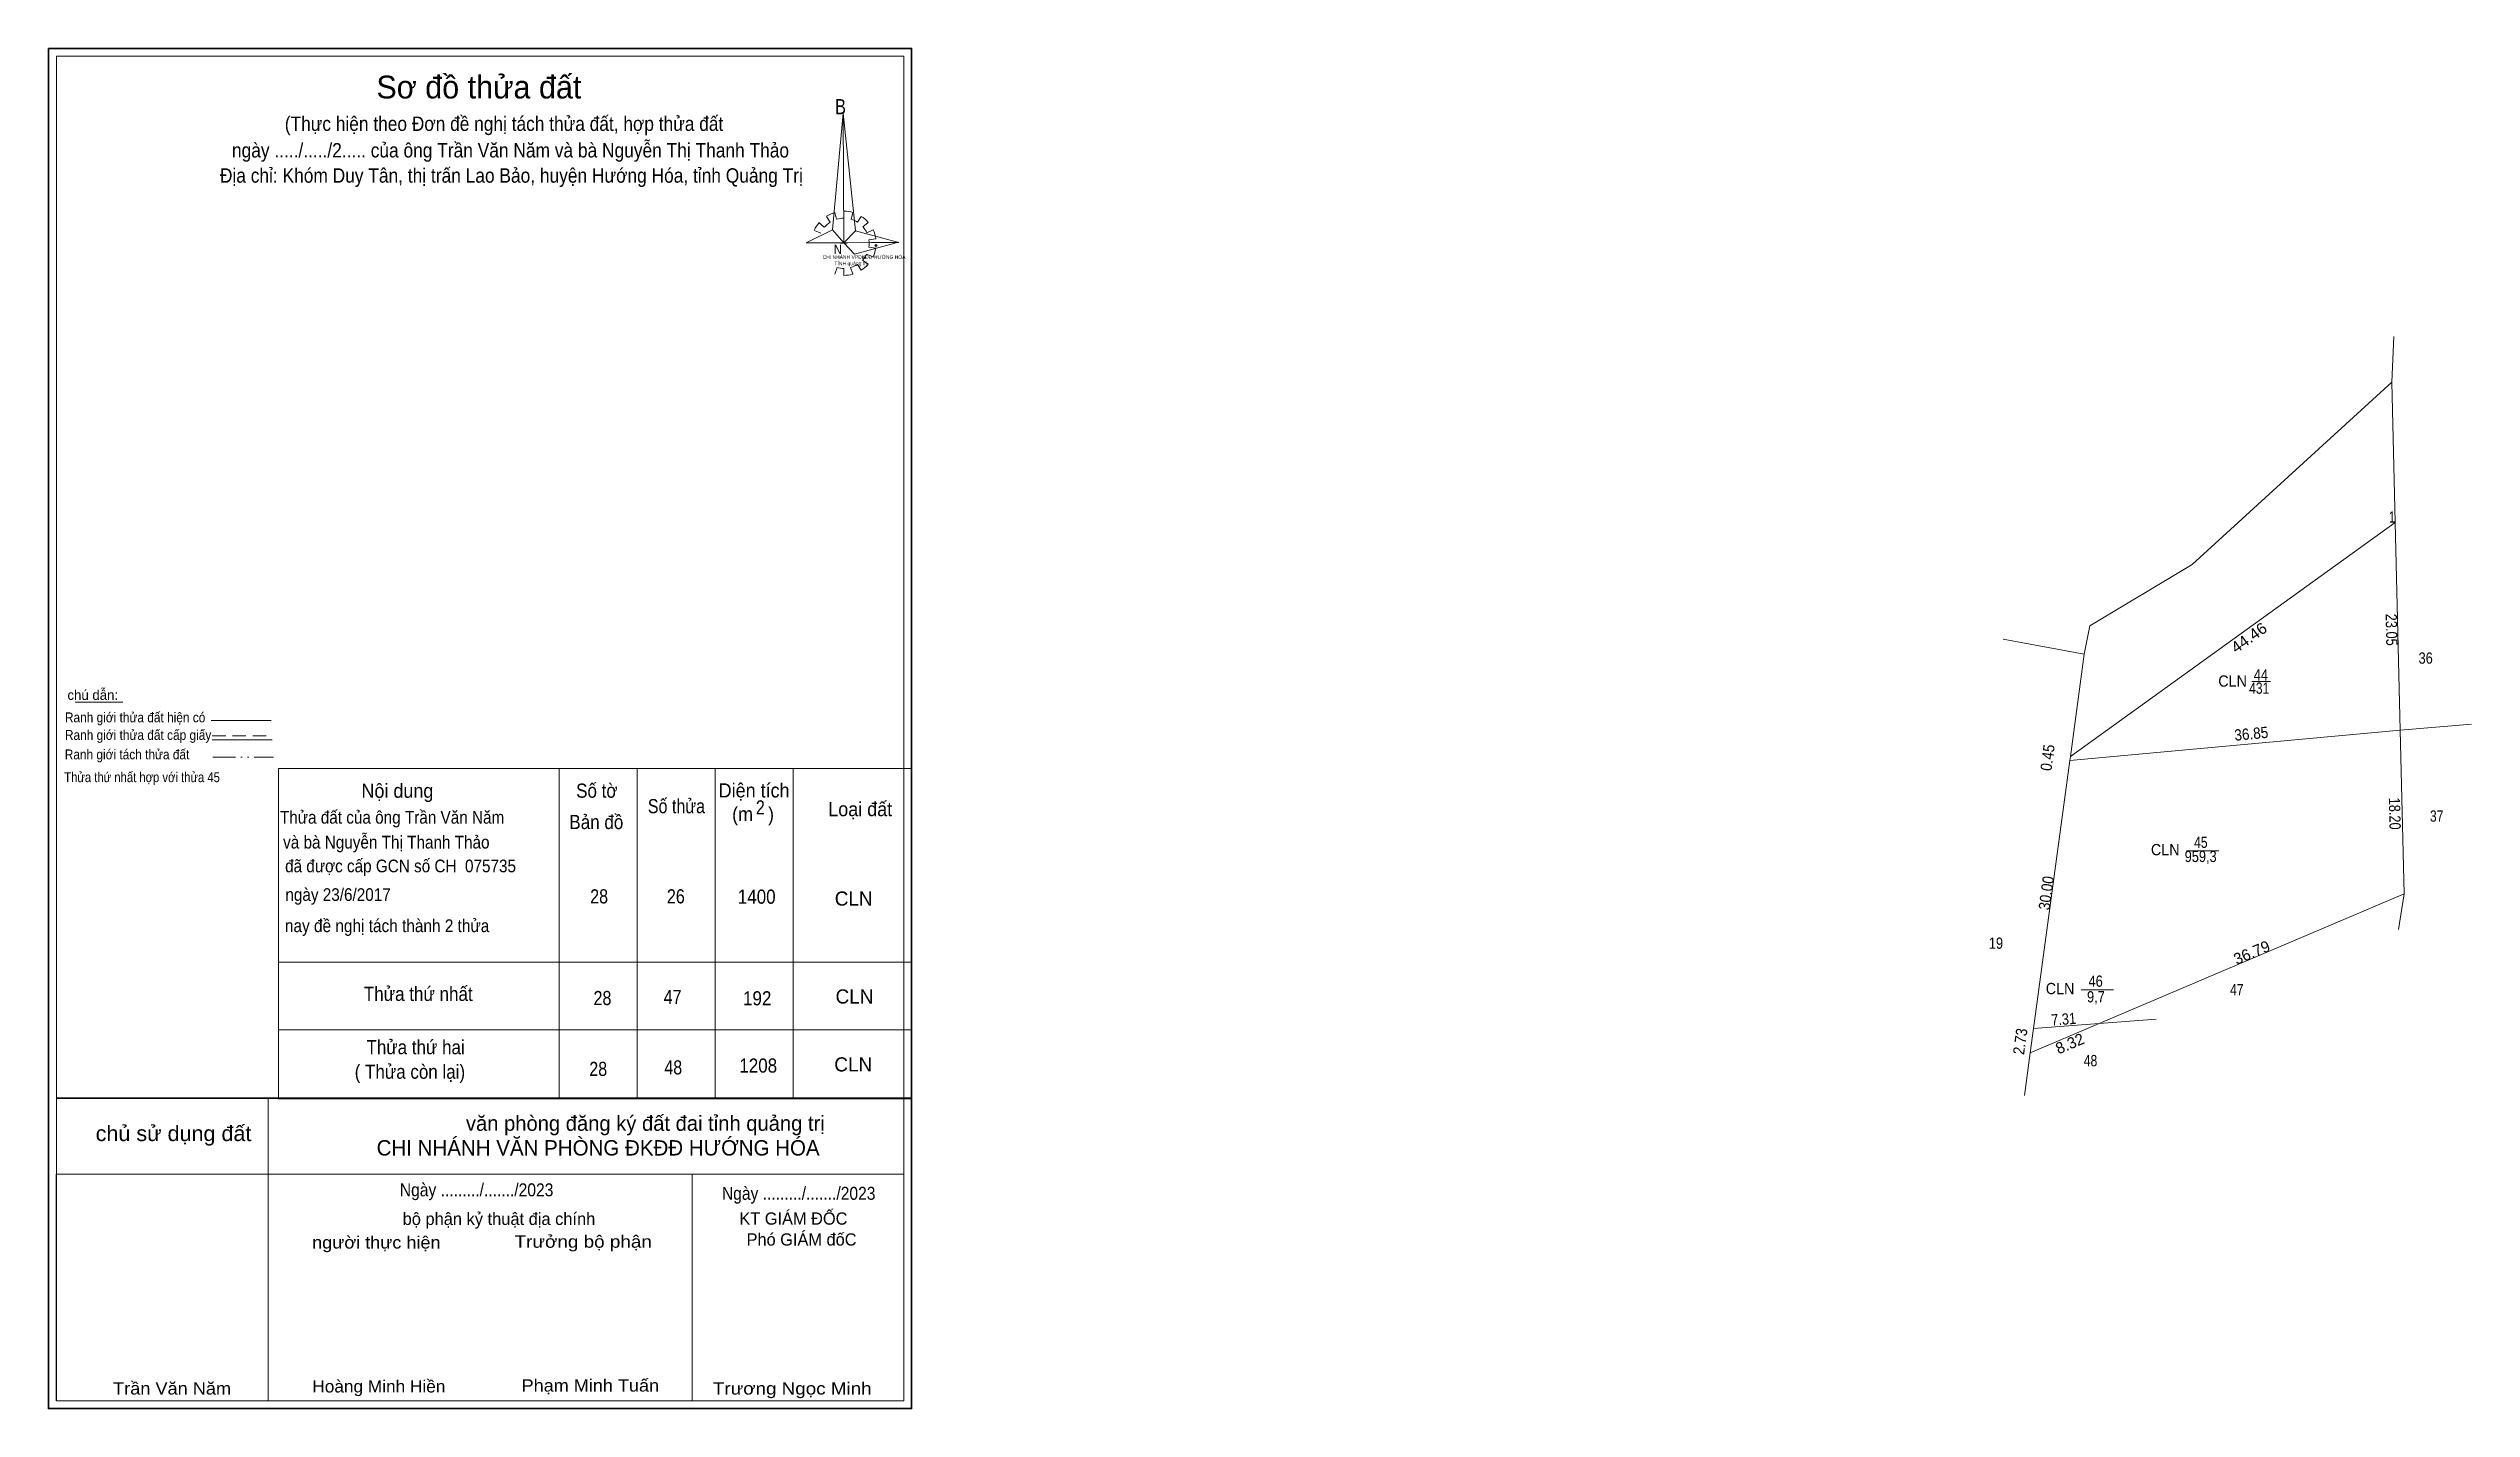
# Model space of a CAD drawing. Header units: metres. Extents: x 535129 to 535701, y 1837095 to 1837246.
# Drawn here: x 535128.7 to 535397.8, y 1837095.4 to 1837246.4 of the extents above; entities that cross this region are included whole.
import ezdxf
from ezdxf.enums import TextEntityAlignment as Align

# ---------------------------------------------------------------- set-up
doc = ezdxf.new("R2010")
doc.units = ezdxf.units.M
doc.header["$LTSCALE"] = 0.5
doc.header["$PDMODE"] = 32
doc.header["$PDSIZE"] = 0.25
doc.linetypes.add('DASH_DOUBLE_DOT', pattern=[9.2, 5, -1.2, 0.3, -1.2, 0.3, -1.2])
doc.linetypes.add('MEDIUM_DASHED', pattern=[4.5, 3, -1.5])
for name, color, linetype, lineweight in [('1', 7, 'Continuous', 13), ('10', 7, 'Continuous', 13), ('17', 7, 'Continuous', 13), ('36', 7, 'Continuous', 13), ('5', 7, 'Continuous', 35), ('6', 7, 'Continuous', 13), ('63', 7, 'Continuous', 13)]:
    doc.layers.add(name, color=color, linetype=linetype, lineweight=lineweight)

msp = doc.modelspace()

# ---------------------------------------------------------------- texts
at = {"layer": '1'}
msp.add_text('Sơ đồ thửa đất', height=2.534, dxfattribs=at).set_placement((535176.49, 1837240.89), align=Align.CENTER)
for s, height, width, p in [('(Thực hiện theo Đơn đề nghị tách thửa đất, hợp thửa đất ', 1.597, 0.9, (535179.55, 1837237.29)), ('ngày ...../...../2..... của ông Trần Văn Năm và bà Nguyễn Thị Thanh Thảo', 1.6, 0.9, (535180, 1837234.34)), ('Địa chỉ: Khóm Duy Tân, thị trấn Lao Bảo, huyện Hướng Hóa, tỉnh Quảng Trị', 1.6, 0.9, (535180.1, 1837231.54)), ('44', 1.25, 0.85, (535374.385, 1837176.27)), ('36', 1.25, 0.85, (535392.69, 1837178.14)), ('CLN', 1.25, 0.95, (535371.245, 1837175.59)), ('431', 1.25, 0.8, (535374.2, 1837174.8)), ('37', 1.25, 0.8, (535393.91, 1837160.6)), ('45', 1.25, 0.8, (535367.72, 1837157.69)), ('CLN', 1.25, 0.95, (535363.765, 1837156.87)), ('959,3', 1.25, 0.85, (535367.7, 1837156.12)), ('19', 1.25, 0.85, (535344.965, 1837146.49)), ('CLN', 1.25, 0.95, (535352.085, 1837141.45)), ('46', 1.25, 0.85, (535356.04, 1837142.27)), ('47', 1.25, 0.8, (535371.71, 1837141.33)), ('9,7', 1.25, 0.85, (535356.065, 1837140.54)), ('48', 1.25, 0.8, (535355.47, 1837133.45))]:
    msp.add_text(s, height=height, dxfattribs=dict(at, width=width)).set_placement(p, align=Align.CENTER)
for s, height, width, p in [('B', 1.687, 0.8, (535216.05, 1837239.14)), ('CHI NHÁNH VPĐKĐĐ-HƯỚNG HÓA', 0.3989, 0.95, (535214.66, 1837223.08)), ('TỈNH quảng trị', 0.399, 1.05, (535215.96, 1837222.38)), ('N', 1.054, 0.9, (535215.89, 1837223.62))]:
    msp.add_text(s, height=height, dxfattribs=dict(at, width=width)).set_placement(p)
for s, height, width, p in [('chủ sử dụng đất', 1.704, 1.05, (535151.23, 1837125.14)), ('người thực hiện', 1.363, 1.1, (535172.23, 1837113.21)), ('Trưởng bộ phận', 1.363, 1.15, (535195.7, 1837113.3)), ('Trần Văn Năm', 1.37, 1.1, (535148.97, 1837097)), ('Hoàng Minh Hiền', 1.362, 1.05, (535172.77, 1837097.23)), ('Phạm Minh Tuấn', 1.363, 1.1, (535196.5, 1837097.33)), ('Trương Ngọc Minh', 1.358, 1.15, (535220.1, 1837097))]:
    msp.add_text(s, height=height, dxfattribs=dict(at, width=width)).set_placement(p, align=Align.RIGHT)
for s, height, p in [('văn phòng đăng ký đất đai tỉnh quảng trị', 1.675, (535214.9, 1837126.28)), ('CHI NHÁNH VĂN PHÒNG ĐKĐĐ HƯỚNG HÓA', 1.703, (535214.33, 1837123.54)), ('bộ phận kỷ thuật địa chính', 1.364, (535189.42, 1837115.83)), ('KT GIÁM ĐỐC', 1.358, (535217.42, 1837115.86)), ('Phó GIÁM đốC', 1.358, (535218.43, 1837113.54))]:
    msp.add_text(s, height=height, dxfattribs=at).set_placement(p, align=Align.RIGHT)
at = {"layer": '6'}
for s, height, p in [('chú dẫn:', 1.095, (535130.8, 1837174.12)), ('CLN', 1.57, (535216.01, 1837151.28)), ('CLN', 1.57, (535216.1, 1837140.41)), ('CLN', 1.57, (535215.96, 1837132.87))]:
    msp.add_text(s, height=height, dxfattribs=at).set_placement(p)
for s, height, width, p in [('Ranh giới thửa đất hiện có ', 1.095, 0.9, (535130.52, 1837171.63)), ('Ranh giới thửa đất cấp giấy', 1.095, 0.9, (535130.52, 1837169.68)), ('Ranh giới tách thửa đất', 1.095, 0.9, (535130.5, 1837167.52)), ('Thửa thứ nhất hợp với thửa 45', 1.1, 0.85, (535130.44, 1837164.99)), ('Nội dung', 1.57, 0.95, (535163.45, 1837163.25)), ('Số tờ', 1.57, 0.9, (535187.29, 1837163.26)), ('Diện tích', 1.57, 0.95, (535203.12, 1837163.29)), ('Thửa đất của ông Trần Văn Năm', 1.41, 0.9, (535154.4, 1837160.38)), ('Bản đồ', 1.57, 0.9, (535186.54, 1837159.78)), ('Số thửa', 1.57, 0.85, (535195.25, 1837161.54)), ('(m   )', 1.57, 0.95, (535204.61, 1837160.66)), ('2', 1.57, 0.85, (535207.25, 1837161.4)), ('Loại đất', 1.57, 0.95, (535215.29, 1837161.21)), ('và bà Nguyễn Thị Thanh Thảo', 1.41, 0.9, (535154.75, 1837157.62)), ('đã được cấp GCN số CH  075735', 1.41, 0.9, (535154.97, 1837154.98)), (' ngày 23/6/2017', 1.41, 0.9, (535154.53, 1837151.8)), ('28', 1.57, 0.85, (535188.85, 1837151.53)), ('26', 1.57, 0.85, (535197.37, 1837151.53)), ('1400', 1.57, 0.9, (535205.24, 1837151.49)), ('nay đề nghị tách thành 2 thửa', 1.419, 0.9, (535154.95, 1837148.34)), ('Thửa thứ nhất', 1.57, 0.9, (535163.71, 1837140.7)), ('28', 1.57, 0.85, (535189.22, 1837140.24)), ('47', 1.57, 0.85, (535197.01, 1837140.35)), ('192', 1.57, 0.9, (535205.82, 1837140.21)), ('Thửa thứ hai ', 1.566, 0.9, (535164.01, 1837134.78)), ('28', 1.57, 0.85, (535188.75, 1837132.37)), ('48', 1.57, 0.85, (535197.08, 1837132.54)), ('1208', 1.57, 0.9, (535205.41, 1837132.74)), ('( Thửa còn lại)', 1.566, 0.9, (535162.7, 1837132.06))]:
    msp.add_text(s, height=height, dxfattribs=dict(at, width=width)).set_placement(p)
at = {"layer": '6', "width": 0.9}
for p in [(535176.235, 1837119.01), (535212.005, 1837118.62)]:
    msp.add_text('Ngày ........./......./2023', height=1.44, dxfattribs=at).set_placement(p, align=Align.CENTER)
at = {"layer": '63', "width": 0.75}
msp.add_text(' 1', height=1.25, dxfattribs=at).set_placement((535389.31, 1837193.81), align=Align.RIGHT)
at = {"layer": '63'}
for s, rotation, width, p in [('44.46', 35.756, 1.05, (535373.4248, 1837180.5212)), ('23.05', 271.367, 0.85, (535388.2731, 1837181.8949)), ('0.45', 82.405, 0.9, (535351.3137, 1837167.6324)), ('36.85', 5.279, 0.9, (535373.3775, 1837169.7498)), ('18.20', 271.386, 0.85, (535388.6343, 1837161.4801)), ('30.00', 82.299, 0.9, (535351.1744, 1837152.6013)), ('7.31', 4.315, 0.85, (535352.528, 1837138.054)), ('2.73', 82.197, 0.9, (535348.2774, 1837136.1201))]:
    msp.add_text(s, height=1.25, rotation=rotation, dxfattribs=dict(at, width=width)).set_placement(p, align=Align.CENTER)
for s, rotation, p in [('36.79', 23.01, (535373.6157, 1837145.4993)), ('8.32', 22.991, (535353.4159, 1837135.3917))]:
    msp.add_text(s, height=1.25, rotation=rotation, dxfattribs=at).set_placement(p, align=Align.CENTER)

# ---------------------------------------------------------------- linework, layer by layer
at = {"layer": '1'}
for p, q in [((535216.03, 1837228.23), (535216.21, 1837227.48)), ((535217, 1837227.6), (535217.03, 1837228.38)), ((535218.03, 1837228.23), (535217.84, 1837227.45)), ((535214.45, 1837225.95), (535213.75, 1837226.24)), ((535214.26, 1837227.12), (535214.84, 1837226.61)), ((535215.49, 1837227.16), (535215.08, 1837227.79)), ((535218.54, 1837227.16), (535218.96, 1837227.79)), ((535219.72, 1837227.12), (535219.14, 1837226.63)), ((535219.56, 1837225.98), (535220.26, 1837226.32)), ((535216.63, 1837224.84), (535217.38, 1837224.84)), ((535219.09, 1837222.95), (535219.72, 1837222.48)), ((535220.28, 1837223.31), (535219.51, 1837223.6)), ((535220.58, 1837225.3), (535219.79, 1837225.18)), ((535219.79, 1837224.4), (535220.58, 1837224.28)), ((535216.26, 1837222.12), (535216.03, 1837221.37)), ((535217, 1837221.25), (535217, 1837222)), ((535217.77, 1837222.12), (535218, 1837221.39)), ((535218.96, 1837221.81), (535218.54, 1837222.46)), ((535154.24, 1837166.52), (535224.54, 1837166.52)), ((535154.24, 1837166.52), (535154.24, 1837129.83)), ((535185.4, 1837166.52), (535185.4, 1837129.83)), ((535194.07, 1837166.52), (535194.07, 1837129.83)), ((535202.74, 1837166.52), (535202.74, 1837129.83)), ((535211.41, 1837166.52), (535211.41, 1837129.83)), ((535154.24, 1837144.99), (535224.54, 1837144.99)), ((535154.24, 1837137.51), (535224.54, 1837137.51)), ((535128.7, 1837129.08), (535128.7, 1837095.45)), ((535153.09, 1837129.9), (535153.09, 1837096.3)), ((535154.24, 1837129.83), (535224.54, 1837129.83)), ((535223.68, 1837129.83), (535224.54, 1837129.83)), ((535129.56, 1837121.45), (535223.69, 1837121.45)), ((535129.56, 1837121.45), (535129.56, 1837096.3)), ((535200.16, 1837121.45), (535200.16, 1837096.3))]:
    msp.add_line(p, q, dxfattribs=at)
at = {"layer": '1', "lineweight": 35}
msp.add_line((535129.56, 1837129.9), (535224.54, 1837129.9), dxfattribs=at)
at = {"layer": '1'}
for points in [[(535128.7, 1837095.45), (535128.7, 1837246.43), (535224.54, 1837246.43), (535224.54, 1837095.45)], [(535128.7, 1837095.45), (535128.7, 1837246.43), (535224.54, 1837246.43), (535224.54, 1837095.45)], [(535216.96, 1837239.24), (535217, 1837224.86), (535215.75, 1837226.29)], [(535216.96, 1837239.24), (535217, 1837224.86), (535218.33, 1837226.19)], [(535212.82, 1837224.86), (535215.75, 1837226.29), (535217, 1837224.86)], [(535223.14, 1837224.91), (535217, 1837224.86), (535218.33, 1837226.19)], [(535223.09, 1837224.93), (535218.21, 1837223.62), (535217, 1837224.86)], [(535389.31, 1837193.81), (535389.86, 1837170.77), (535390.3, 1837152.58), (535356.44, 1837138.2), (535348.78, 1837134.95), (535349.15, 1837137.65), (535353.17, 1837167.38), (535353.23, 1837167.83)]]:
    msp.add_lwpolyline(points, close=True, dxfattribs=at)
for major_axis, start_param, end_param in [((3.583, 0), 1.84955988, 2.13900916), ((3.583, 0), 1.27924208, 1.56332225), ((3.583, 0), 2.43958176, 2.72400246), ((2.8081, 0), 2.13373541, 2.44496261), ((2.8081, 0), 1.56985589, 1.85611068), ((2.8081, 0), 1.00270906, 1.2755622), ((3.583, 0), 0.71056237, 0.99687234), ((2.8081, 0), 0.42678376, 0.70646463), ((3.583, 0), 0.1390515, 0.43393316), ((2.8081, 0), 5.56137327, 5.83951437), ((2.8081, 0), 6.13558388, 6.41618463), ((3.583, 0), 5.85230288, 6.13839648), ((2.8081, 0), 4.43854677, 4.71314001), ((3.583, 0), 4.71301008, 4.99761054), ((2.8081, 0), 4.99087134, 5.28933161), ((3.583, 0), 5.28561416, 5.56798705)]:
    msp.add_ellipse((535217.0159, 1837224.8108), major_axis=major_axis, ratio=0.995001, start_param=start_param, end_param=end_param, dxfattribs=at)
msp.add_point((535220.58, 1837224.57), dxfattribs=at)
at = {"layer": '10'}
for p, q in [((535389.15, 1837214.45), (535388.94, 1837209.41)), ((535389.86, 1837170.77), (535397.78, 1837171.41)), ((535353.17, 1837167.38), (535349.15, 1837137.65)), ((535390.3, 1837152.58), (535389.68, 1837148.64))]:
    msp.add_line(p, q, dxfattribs=at)
for points in [[(535354.77, 1837179.2), (535355.4, 1837182.36), (535366.76, 1837189.15), (535388.94, 1837209.41)], [(535388.94, 1837209.41), (535389.31, 1837193.81), (535389.86, 1837170.77), (535390.3, 1837152.58)], [(535345.76, 1837180.86), (535354.77, 1837179.2), (535353.23, 1837167.83)], [(535349.15, 1837137.65), (535348.78, 1837134.95), (535348.14, 1837130.19)]]:
    msp.add_lwpolyline(points, dxfattribs=at)
at = {"layer": '17'}
msp.add_line((535131.66, 1837173.87), (535136.95, 1837173.87), dxfattribs=at)
at = {"layer": '36'}
for p, q in [((535373.37, 1837176.16), (535375.44, 1837176.16)), ((535389.86, 1837170.77), (535353.17, 1837167.38)), ((535353.23, 1837167.83), (535353.17, 1837167.38)), ((535366.11, 1837157.35), (535369.7, 1837157.35)), ((535354.43, 1837141.93), (535358.02, 1837141.93)), ((535356.44, 1837138.2), (535349.15, 1837137.65)), ((535356.44, 1837138.2), (535362.76, 1837138.67))]:
    msp.add_line(p, q, dxfattribs=at)
at = {"layer": '5'}
msp.add_lwpolyline([(535128.69, 1837246.44), (535224.55, 1837246.44), (535224.55, 1837095.45), (535128.69, 1837095.45)], close=True, dxfattribs=at)
at = {"layer": '5', "lineweight": 13}
msp.add_lwpolyline([(535223.7, 1837129.91), (535223.7, 1837096.31), (535129.57, 1837096.31), (535129.57, 1837245.59), (535223.7, 1837245.59)], close=True, dxfattribs=at)
at = {"layer": '6'}
for p, q in [((535389.31, 1837193.81), (535353.23, 1837167.83)), ((535146.76, 1837171.84), (535153.44, 1837171.84)), ((535146.87, 1837169.68), (535153.53, 1837169.68))]:
    msp.add_line(p, q, dxfattribs=at)
at = {"layer": '6', "linetype": 'MEDIUM_DASHED'}
msp.add_line((535146.87, 1837170.14), (535153.59, 1837170.14), dxfattribs=at)
at = {"layer": '6'}
msp.add_lwpolyline([(535390.3, 1837152.58), (535356.44, 1837138.2), (535348.78, 1837134.95)], dxfattribs=at)
at = {"layer": '63', "linetype": 'DASH_DOUBLE_DOT'}
msp.add_line((535146.95, 1837167.78), (535153.67, 1837167.78), dxfattribs=at)

msp.set_redraw_order([(e.dxf.handle, doc.entitydb.next_handle()) for e in msp.query("TEXT MTEXT ATTDEF DIMENSION ARC_DIMENSION")])  # texts and dimensions are drawn at this point

doc.saveas('drawing.dxf')
